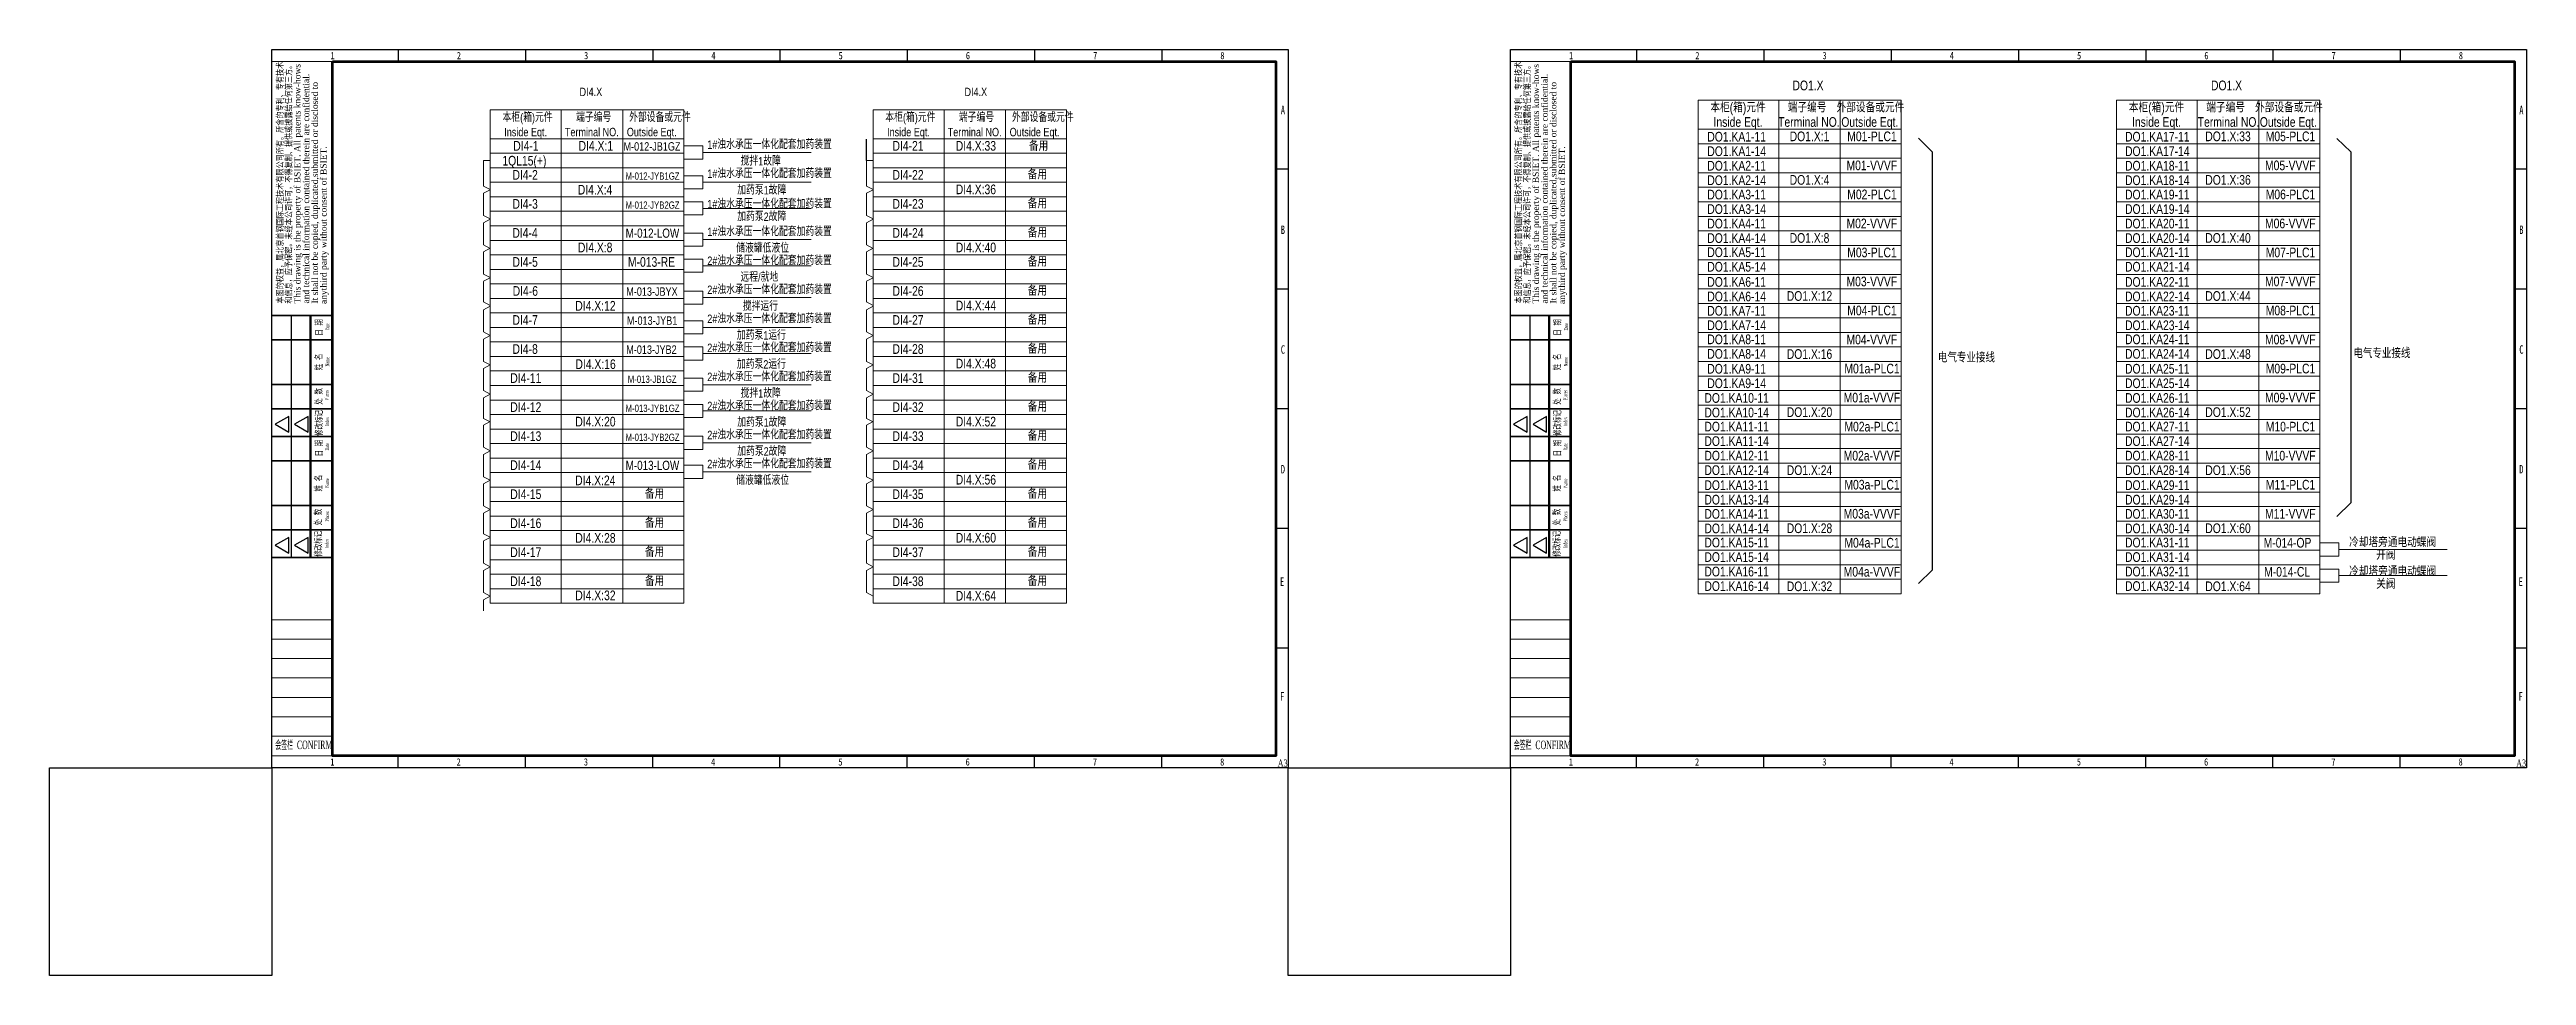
# Model space of a CAD drawing. Header units: millimetres. Extents: x -705761 to 1364679, y -410401 to 446404.
# Drawn here: x 1008282 to 1110666, y -94229 to -55952 of the extents above; entities that cross this region are included whole.
import ezdxf
from ezdxf.enums import TextEntityAlignment as Align

# ---------------------------------------------------------------- set-up
doc = ezdxf.new("R2010")
doc.units = ezdxf.units.MM
for name, color, linetype in [('1', 7, 'Continuous'), ('TK', 7, 'Continuous'), ('模板-签名-公用', 3, 'Continuous')]:
    doc.layers.add(name, color=color, linetype=linetype)
for name, color, linetype, lineweight in [('图框', 7, 'Continuous', 13), ('层 1', 7, 'Continuous', 13), ('层 63', 7, 'Continuous', 18)]:
    doc.layers.add(name, color=color, linetype=linetype, lineweight=lineweight)
doc.styles.add('bsee', font='BSDI_XW.shx', dxfattribs={"width": 0.8, "bigfont": 'BSDI_HZ.shx'})
doc.styles.add('LZ-Roman', font='times.ttf')
doc.styles.add('Style-Times New Roman', font='times.ttf')
doc.styles.add('Style-仿宋_GB2312', font='')
doc.styles.add('宋体', font='', dxfattribs={"width": 0.7, "height": 2.5})
doc.styles.add('宋体_1', font='', dxfattribs={"width": 0.7, "height": 2.386364})
doc.styles.get('Style-仿宋_GB2312').set_extended_font_data('仿宋_GB2312')
doc.styles.get('宋体').set_extended_font_data('SimSun')
doc.styles.get('宋体_1').set_extended_font_data('SimSun')

msp = doc.modelspace()

# ---------------------------------------------------------------- texts
at = {"layer": '1', "color": 7, "linetype": 'Continuous', "lineweight": 35, "style": 'bsee', "width": 0.8}
for s, p in [('DO1.X', (1080969.8, -57435.47)), ('DO1.X', (1098268.66, -57435.47)), ('本柜(箱)元件', (1078074.54, -58346.19)), ('端子编号', (1080931.36, -58346.19)), ('外部设备或元件', (1083548.74, -58346.19)), ('本柜(箱)元件', (1095373.4, -58346.19)), ('端子编号', (1098230.22, -58346.19)), ('外部设备或元件', (1100847.6, -58346.19)), ('DO1.KA1-11', (1078019.21, -59554.69)), ('Inside Eqt.', (1078074.84, -58946.39)), ('Terminal NO.', (1081005.02, -58946.39)), ('DO1.X:1', (1081030.79, -59540.06)), ('Outside Eqt.', (1083522.92, -58946.39)), ('DO1.KA17-11', (1095405.9, -59554.69)), ('Inside Eqt.', (1095373.7, -58946.39)), ('Terminal NO.', (1098350.06, -58946.39)), ('DO1.X:33', (1098329.66, -59540.06)), ('Outside Eqt.', (1100821.78, -58946.39)), ('DO1.KA1-14', (1078019.21, -60154.69)), ('DO1.KA17-14', (1095405.9, -60154.69)), ('DO1.KA2-11', (1078019.21, -60754.69)), ('DO1.KA2-14', (1078019.21, -61354.69)), ('DO1.X:4', (1081030.79, -61340.06)), ('DO1.KA18-11', (1095405.9, -60754.69)), ('DO1.KA18-14', (1095405.9, -61354.69)), ('DO1.X:36', (1098329.66, -61340.06)), ('DO1.KA3-11', (1078019.21, -61946.87)), ('DO1.KA3-14', (1078019.21, -62546.87)), ('DO1.KA19-11', (1095405.9, -61946.87)), ('DO1.KA19-14', (1095405.9, -62546.87)), ('DO1.KA4-11', (1078019.21, -63146.15)), ('DO1.KA20-11', (1095405.9, -63146.15)), ('DO1.KA4-14', (1078019.21, -63746.15)), ('DO1.KA5-11', (1078019.21, -64331.23)), ('DO1.X:8', (1081030.79, -63740.06)), ('DO1.KA20-14', (1095405.9, -63746.15)), ('DO1.KA21-11', (1095405.9, -64331.23)), ('DO1.X:40', (1098329.66, -63740.06)), ('DO1.KA5-14', (1078019.21, -64931.23)), ('DO1.KA6-11', (1078019.21, -65558.9)), ('DO1.KA21-14', (1095405.9, -64931.23)), ('DO1.KA22-11', (1095405.9, -65558.9)), ('DO1.KA6-14', (1078019.21, -66158.9)), ('DO1.KA7-11', (1078019.21, -66751.08)), ('DO1.X:12', (1081030.79, -66140.06)), ('DO1.KA22-14', (1095405.9, -66158.9)), ('DO1.KA23-11', (1095405.9, -66751.08)), ('DO1.X:44', (1098329.66, -66140.06)), ('DO1.KA7-14', (1078019.21, -67351.08)), ('DO1.KA23-14', (1095405.9, -67351.08)), ('DO1.KA8-11', (1078019.21, -67931.86)), ('DO1.KA8-14', (1078019.21, -68531.86)), ('DO1.X:16', (1081030.79, -68540.06)), ('DO1.KA24-11', (1095405.9, -67931.86)), ('DO1.KA24-14', (1095405.9, -68531.86)), ('DO1.X:48', (1098329.66, -68540.06)), ('DO1.KA9-11', (1078019.21, -69148.37)), ('DO1.KA9-14', (1078019.21, -69748.37)), ('DO1.KA25-11', (1095405.9, -69148.37)), ('DO1.KA25-14', (1095405.9, -69748.37)), ('DO1.KA10-11', (1078019.21, -70356.01)), ('DO1.KA26-11', (1095405.9, -70356.01)), ('DO1.KA10-14', (1078019.21, -70956.01)), ('DO1.KA11-11', (1078019.21, -71540.08)), ('DO1.X:20', (1081030.79, -70940.97)), ('DO1.KA26-14', (1095405.9, -70956.01)), ('DO1.KA27-11', (1095405.9, -71540.08)), ('DO1.X:52', (1098329.66, -70940.97)), ('DO1.KA11-14', (1078019.21, -72140.08)), ('DO1.KA12-11', (1078019.21, -72739.36)), ('DO1.KA27-14', (1095405.9, -72140.08)), ('DO1.KA28-11', (1095405.9, -72739.36)), ('DO1.KA12-14', (1078019.21, -73339.36)), ('DO1.X:24', (1081030.79, -73340.97)), ('DO1.KA28-14', (1095405.9, -73339.36)), ('DO1.X:56', (1098329.66, -73340.97)), ('DO1.KA13-11', (1078019.21, -73959.93)), ('DO1.KA13-14', (1078019.21, -74559.93)), ('DO1.KA29-11', (1095405.9, -73959.93)), ('DO1.KA29-14', (1095405.9, -74559.93)), ('DO1.KA14-11', (1078019.21, -75148.06)), ('DO1.KA14-14', (1078019.21, -75748.06)), ('DO1.X:28', (1081030.79, -75740.97)), ('DO1.KA30-11', (1095405.9, -75148.06)), ('DO1.KA30-14', (1095405.9, -75748.06)), ('DO1.X:60', (1098329.66, -75740.97)), ('DO1.KA15-11', (1078019.21, -76332.13)), ('DO1.KA15-14', (1078019.21, -76932.13)), ('DO1.KA31-11', (1095405.9, -76332.13)), ('DO1.KA31-14', (1095405.9, -76932.13)), ('DO1.KA16-11', (1078019.21, -77531.73)), ('DO1.KA32-11', (1095405.9, -77531.73)), ('DO1.KA16-14', (1078019.21, -78131.73)), ('DO1.X:32', (1081030.79, -78140.97)), ('DO1.KA32-14', (1095405.9, -78131.73)), ('DO1.X:64', (1098329.66, -78140.97))]:
    msp.add_text(s, height=400, dxfattribs=at).set_placement(p, align=Align.MIDDLE_CENTER)
at = {"layer": '1', "color": 50, "lineweight": 35, "style": 'bsee', "width": 0.8}
for s, p in [('M01-PLC1', (1082591.03, -59740.06)), ('M05-PLC1', (1099889.89, -59740.06)), ('备用', (1048764.74, -60139.84)), ('备用', (1048714.1, -61322.21)), ('M01-VVVF', (1082560.26, -60940.06)), ('M05-VVVF', (1099859.13, -60940.06)), ('备用', (1048714.1, -62522.21)), ('备用', (1048714.1, -63722.21)), ('备用', (1048714.1, -64922.21)), ('M03-PLC1', (1082591.03, -64540.06)), ('M07-PLC1', (1099889.89, -64540.06)), ('M03-VVVF', (1082560.26, -65740.06)), ('M07-VVVF', (1099859.13, -65740.06)), ('备用', (1048714.1, -66122.21)), ('备用', (1048714.1, -67322.21)), ('备用', (1048714.1, -68523.12)), ('备用', (1048714.1, -69723.12)), ('M01a-PLC1', (1082474.11, -69340.97)), ('M09-PLC1', (1099889.89, -69340.97)), ('备用', (1048714.1, -70923.12)), ('M01a-VVVF', (1082443.34, -70540.97)), ('M09-VVVF', (1099859.13, -70540.97)), ('备用', (1048714.1, -72123.12)), ('备用', (1048714.1, -73323.12)), ('备用', (1032890.09, -74523.12)), ('备用', (1048714.1, -74523.12)), ('M03a-PLC1', (1082474.11, -74140.97)), ('M11-PLC1', (1099889.89, -74140.97)), ('备用', (1032890.09, -75723.12)), ('备用', (1048714.1, -75723.12)), ('M03a-VVVF', (1082443.34, -75340.97)), ('M11-VVVF', (1099859.13, -75340.97)), ('备用', (1032890.09, -76923.12)), ('备用', (1048714.1, -76923.12)), ('备用', (1032890.09, -78123.12)), ('备用', (1048714.1, -78123.12))]:
    msp.add_text(s, height=400, dxfattribs=at).set_placement(p)
at = {"layer": '1', "color": 90, "lineweight": 35, "style": 'bsee', "width": 0.8}
for s, height, p in [('M-012-JB1GZ', 350, (1032009.1, -60132.15)), ('M-012-JYB1GZ', 300, (1032092.18, -61332.15)), ('M-012-JYB2GZ', 300, (1032092.18, -62532.15)), ('M-012-LOW', 380, (1032096.8, -63732.15)), ('M-013-RE', 400, (1032190.64, -64932.15)), ('M-013-JBYX', 350, (1032122.18, -66132.15)), ('M-013-JYB1', 350, (1032149.1, -67332.15)), ('M-013-JYB2', 350, (1032122.18, -68532.15)), ('M-013-JB1GZ', 300, (1032184.49, -69732.15)), ('M-013-JYB1GZ', 300, (1032092.18, -70932.15)), ('M-013-JYB2GZ', 300, (1032092.18, -72132.15)), ('M-013-LOW', 380, (1032096.8, -73332.15))]:
    msp.add_text(s, height=height, dxfattribs=at).set_placement(p)
at = {"layer": '1', "color": 90, "linetype": 'Continuous', "lineweight": 30, "style": 'bsee', "width": 0.8}
for s, p in [('1#浊水承压一体化配套加药装置', (1035469.93, -60059.12)), ('搅拌1故障', (1036847.16, -60743.79)), ('1#浊水承压一体化配套加药装置', (1035469.93, -61259.12)), ('1#浊水承压一体化配套加药装置', (1035469.93, -62515.43)), ('加药泵1故障', (1036709.37, -61943.79)), ('1#浊水承压一体化配套加药装置', (1035469.93, -63659.12)), ('加药泵2故障', (1036709.37, -63040.43)), ('2#浊水承压一体化配套加药装置', (1035469.93, -64859.12)), ('储液罐低液位', (1036668.24, -64343.79)), ('远程/就地', (1036841.65, -65543.79)), ('2#浊水承压一体化配套加药装置', (1035469.93, -66059.12)), ('搅拌运行', (1036938.32, -66743.79)), ('2#浊水承压一体化配套加药装置', (1035469.93, -67259.12)), ('加药泵1运行', (1036692.83, -67943.79)), ('2#浊水承压一体化配套加药装置', (1035469.93, -68459.12)), ('2#浊水承压一体化配套加药装置', (1035469.93, -69659.12)), ('加药泵2运行', (1036692.83, -69143.79)), ('2#浊水承压一体化配套加药装置', (1035469.93, -70859.12)), ('搅拌1故障', (1036847.16, -70343.79)), ('加药泵1故障', (1036709.37, -71543.79)), ('2#浊水承压一体化配套加药装置', (1035469.93, -72059.12)), ('加药泵2故障', (1036709.37, -72743.79)), ('2#浊水承压一体化配套加药装置', (1035469.93, -73259.12)), ('储液罐低液位', (1036668.24, -73943.79))]:
    msp.add_text(s, height=350, dxfattribs=at).set_placement(p)
at = {"layer": '1', "color": 7, "lineweight": 35, "style": 'bsee', "width": 0.8}
for s, p in [('M02-PLC1', (1082591.03, -62140.06)), ('M06-PLC1', (1099889.89, -62140.06)), ('M02-VVVF', (1082560.26, -63340.06)), ('M06-VVVF', (1099859.13, -63340.06)), ('M04-PLC1', (1082591.03, -66940.06)), ('M08-PLC1', (1099889.89, -66940.06)), ('M04-VVVF', (1082560.26, -68140.06)), ('M08-VVVF', (1099859.13, -68140.06)), ('M02a-PLC1', (1082474.11, -71740.97)), ('M10-PLC1', (1099889.89, -71740.97)), ('M02a-VVVF', (1082443.34, -72940.97)), ('M10-VVVF', (1099859.13, -72940.97)), ('M04a-PLC1', (1082474.11, -76540.97)), ('M04a-VVVF', (1082443.34, -77740.97))]:
    msp.add_text(s, height=400, dxfattribs=at).set_placement(p)
at = {"layer": '1', "color": 191, "lineweight": 35, "style": 'bsee', "width": 0.8}
for s, p in [('M-014-OP', (1099803.74, -76540.97)), ('冷却塔旁通电动蝶阀', (1103334.33, -76519.79)), ('开阀', (1104454.33, -77044.79)), ('M-014-CL', (1099822.2, -77740.97)), ('冷却塔旁通电动蝶阀', (1103334.33, -77719.79)), ('关阀', (1104456.85, -78244.79))]:
    msp.add_text(s, height=400, dxfattribs=at).set_placement(p)
at = {"layer": '1', "color": 7, "linetype": 'Continuous', "lineweight": 30, "char_height": 378, "attachment_point": 5, "line_spacing_factor": 0.75, "style": 'bsee'}
for insert in [(1087518.58, -68696.6), (1104691.58, -68521.51)]:
    msp.add_mtext('电气专业接线', dxfattribs=dict(at, insert=insert))
at = {"layer": '层 63', "color": 7, "lineweight": 30, "style": 'bsee', "width": 0.8}
for s, height, p in [('DI4.X', 350, (1030191.51, -57877.95)), ('DI4.X', 350, (1046101.67, -57877.95)), ('本柜(箱)元件', 350, (1027007.02, -58938.28)), ('Inside Eqt.', 350, (1027077.74, -59538.48)), ('Terminal NO.', 350, (1029584.08, -59538.48)), ('端子编号', 350, (1030045.92, -58938.28)), ('Outside Eqt.', 350, (1032145.06, -59538.48)), ('外部设备或元件', 350, (1032241.1, -58938.28)), ('本柜(箱)元件', 350, (1042831.02, -58938.28)), ('Inside Eqt.', 350, (1042901.75, -59538.48)), ('Terminal NO.', 350, (1045408.08, -59538.48)), ('端子编号', 350, (1045869.92, -58938.28)), ('Outside Eqt.', 350, (1047969.06, -59538.48)), ('外部设备或元件', 350, (1048065.1, -58938.28)), ('DI4-1', 400, (1027450.24, -60132.15)), ('DI4.X:1', 400, (1030149.64, -60132.15)), ('DI4-21', 400, (1043126.55, -60132.15)), ('DI4.X:33', 400, (1045740.56, -60132.15)), ('DI4-2', 400, (1027419.47, -61332.15)), ('DI4-22', 400, (1043126.55, -61332.15)), ('DI4-3', 400, (1027419.47, -62532.15)), ('DI4.X:4', 400, (1030117.33, -61946.08)), ('DI4-23', 400, (1043126.55, -62532.15)), ('DI4.X:36', 400, (1045740.56, -61932.15)), ('DI4-4', 400, (1027413.32, -63732.15)), ('DI4-24', 400, (1043126.55, -63732.15)), ('DI4.X:8', 400, (1030122.71, -64333.48)), ('DI4.X:40', 400, (1045740.56, -64332.15)), ('DI4-5', 400, (1027419.47, -64932.15)), ('DI4-25', 400, (1043126.55, -64932.15)), ('DI4-6', 400, (1027425.62, -66132.15)), ('DI4.X:12', 400, (1030015.02, -66745.28)), ('DI4-26', 400, (1043126.55, -66132.15)), ('DI4.X:44', 400, (1045740.56, -66732.15)), ('DI4-7', 400, (1027419.47, -67332.15)), ('DI4-27', 400, (1043126.55, -67332.15)), ('DI4-8', 400, (1027419.47, -68532.15)), ('DI4-28', 400, (1043126.55, -68532.15)), ('DI4-11', 400, (1027327.16, -69733.06)), ('DI4.X:16', 400, (1030020.4, -69157.08)), ('DI4-31', 400, (1043126.55, -69733.06)), ('DI4.X:48', 400, (1045740.56, -69132.15)), ('DI4-12', 400, (1027327.16, -70933.06)), ('DI4-32', 400, (1043126.55, -70933.06)), ('DI4.X:20', 400, (1030015.02, -71534.28)), ('DI4.X:52', 400, (1045740.56, -71533.06)), ('DI4-13', 400, (1027327.16, -72133.06)), ('DI4-33', 400, (1043126.55, -72133.06)), ('DI4-14', 400, (1027327.16, -73333.06)), ('DI4.X:24', 400, (1030009.64, -73962.58)), ('DI4-34', 400, (1043126.55, -73333.06)), ('DI4.X:56', 400, (1045740.56, -73933.06)), ('DI4-15', 400, (1027327.16, -74533.06)), ('DI4-35', 400, (1043126.55, -74533.06)), ('DI4-16', 400, (1027327.16, -75733.06)), ('DI4-36', 400, (1043126.55, -75733.06)), ('DI4-17', 400, (1027327.16, -76933.06)), ('DI4.X:28', 400, (1030015.02, -76339.78)), ('DI4-37', 400, (1043126.55, -76933.06)), ('DI4.X:60', 400, (1045740.56, -76333.06)), ('DI4-18', 400, (1027327.16, -78133.06)), ('DI4-38', 400, (1043126.55, -78133.06)), ('DI4.X:32', 400, (1030015.02, -78716.98)), ('DI4.X:64', 400, (1045740.56, -78733.06))]:
    msp.add_text(s, height=height, dxfattribs=at).set_placement(p)
at = {"layer": '层 63', "color": 10, "lineweight": 30, "style": 'bsee', "width": 0.8}
msp.add_text('1QL15(+)', height=400, dxfattribs=at).set_placement((1027001.01, -60746.78))

# ---------------------------------------------------------------- blocks, each defined once
blk = doc.blocks.new('BSIET_通用图框_A3_1')
at = {"layer": '图框', "color": 7, "linetype": 'Continuous', "lineweight": 25}
for p, q in [((-367.8, 297), (-367.8, 292)), ((-315.2, 297), (-315.2, 292)), ((-262.6, 297), (-262.6, 292)), ((-210, 297), (-210, 292)), ((-157.4, 297), (-157.4, 292)), ((-104.8, 297), (-104.8, 292)), ((-52.2, 297), (-52.2, 292)), ((0, 247.5), (-5, 247.5)), ((0, 198), (-5, 198)), ((-420, 187), (-395, 187)), ((-412, 187), (-412, 87)), ((-413, 145.3), (-418.7, 142.1)), ((-413, 138.8), (-413, 145.3)), ((-405, 145.3), (-410.6, 142.1)), ((-405, 138.8), (-405, 145.3)), ((0, 148.5), (-5, 148.5)), ((-418.7, 142.1), (-413, 138.8)), ((-410.6, 142.1), (-405, 138.8)), ((-413, 95.3), (-418.7, 92.1)), ((-413, 88.8), (-413, 95.3)), ((-405, 95.3), (-410.6, 92.1)), ((-405, 88.8), (-405, 95.3)), ((0, 99), (-5, 99)), ((-418.7, 92.1), (-413, 88.8)), ((-410.6, 92.1), (-405, 88.8)), ((0, 49.5), (-5, 49.5)), ((-367.8, 0), (-367.8, 5)), ((-315.2, 0), (-315.2, 5)), ((-262.6, 0), (-262.6, 5)), ((-210, 0), (-210, 5)), ((-157.4, 0), (-157.4, 5)), ((-104.8, 0), (-104.8, 5)), ((-52.2, 0), (-52.2, 5))]:
    blk.add_line(p, q, dxfattribs=at)
at = {"layer": '图框', "color": 7, "linetype": 'Continuous', "lineweight": 20}
for p, q in [((-420, 292), (-395, 292)), ((-420, 292), (-395, 292)), ((-420, 292), (-395, 292)), ((-420, 292), (-395, 292)), ((-420, 187), (-395, 187)), ((-420, 187), (-395, 187)), ((-420.1, 61.2), (-395.1, 61.2)), ((-420, 61.2), (-395, 61.2)), ((-420, 61.2), (-395, 61.2)), ((-420, 61.2), (-395, 61.2)), ((-420, 53.2), (-395, 53.2)), ((-420, 53.2), (-395, 53.2)), ((-420, 53.2), (-395, 53.2)), ((-420, 53.2), (-395, 53.2)), ((-420, 45.2), (-395, 45.2)), ((-420, 37.2), (-395, 37.2)), ((-420, 29.2), (-395, 29.2)), ((-420, 21.2), (-395, 21.2)), ((-420, 13.2), (-395, 13.2)), ((-420, 5), (-395, 5))]:
    blk.add_line(p, q, dxfattribs=at)
at = {"layer": '图框', "color": 7, "linetype": 'Continuous', "lineweight": 35}
for p, q in [((-395, 187), (-420, 187)), ((-395, 187), (-420, 187)), ((-394.9, 177), (-420, 177)), ((-394.9, 158.5), (-420, 158.5)), ((-395.1, 148.4), (-420, 148.4)), ((-395, 137), (-420, 137)), ((-395, 137), (-420, 137)), ((-394.9, 127), (-420, 127)), ((-394.9, 108.5), (-420, 108.5)), ((-395.1, 98.4), (-420, 98.4)), ((-395, 87), (-420, 87))]:
    blk.add_line(p, q, dxfattribs=at)
at = {"layer": '图框', "color": 7, "linetype": 'Continuous', "lineweight": 50}
blk.add_line((-404, 187), (-404, 87), dxfattribs=at)
at = {"layer": '图框', "lineweight": 25}
blk.add_lwpolyline([(-420, 297), (0, 297), (0, 0), (-420, 0)], close=True, dxfattribs=at)
at = {"layer": '图框', "lineweight": 100}
blk.add_lwpolyline([(-395, 292), (-5, 292), (-5, 5), (-395, 5)], close=True, dxfattribs=at)
at = {"layer": 'TK', "style": '宋体_1', "width": 0.7, "flags": 3}
for tag, p in [('LZCO_NGZBS-W50-H30-D10_T7', (-43.9, 279.7)), ('LZCO_NJN-W50-H30-D10_T7', (-42.7, 248.7))]:
    blk.add_attdef(tag, text='', height=3, dxfattribs=at).set_placement(p, align=Align.MIDDLE_CENTER)
at = {"layer": 'TK', "style": '宋体', "width": 0.7, "flags": 3}
for tag, p in [('LZHQ_N会签6_T6_H6', (-407.3, 57.1)), ('LZHQ_N会签5_T6_H6', (-407.3, 49.1)), ('LZHQ_N会签4_T6_H6', (-407.3, 41.1)), ('LZHQ_N会签3_T6_H6', (-407.3, 33.1)), ('LZHQ_N会签2_T6_H6', (-407.3, 25.1)), ('LZHQ_N会签1_T6_H6', (-407.3, 17.1))]:
    blk.add_attdef(tag, text='', height=2.5, dxfattribs=at).set_placement(p, align=Align.MIDDLE)
at = {"layer": '图框', "color": 7, "linetype": 'Continuous', "lineweight": 20, "style": 'Style-仿宋_GB2312', "width": 0.807692}
blk.add_text('本图的权益，属北京首钢国际工程技术有限公司所有。所含的专利、专有技术', height=2.6, rotation=90, dxfattribs=at).set_placement((-418, 192), align=Align.TOP_LEFT)
at = {"layer": '图框', "color": 7, "linetype": 'Continuous'}
for s, height, style, width, p in [('和信息，应予保密。未经本公司许可，不得复制、提供或披露给任何第三方。', 2.6, 'Style-仿宋_GB2312', 0.807692, (-411.8, 192)), ('Name', 1.6, 'Style-Times New Roman', 0.55, (-396.3, 166)), ('Places', 1.6, 'Style-Times New Roman', 0.55, (-396.5, 152.1)), ('Index', 1.6, 'Style-Times New Roman', 0.55, (-396.4, 141.4)), ('Name', 1.6, 'Style-Times New Roman', 0.55, (-396.4, 115.9)), ('Places', 1.6, 'Style-Times New Roman', 0.55, (-396.4, 101.9)), ('Index', 1.6, 'Style-Times New Roman', 0.55, (-396.5, 91))]:
    blk.add_text(s, height=height, rotation=90, dxfattribs=dict(at, style=style, width=width)).set_placement(p)
at = {"layer": '图框', "color": 7, "linetype": 'Continuous', "lineweight": 20, "style": 'LZ-Roman'}
for s, p in [('This drawing is the property of BSIET. All patents know-hows', (-410.8, 192)), ('and technical information contained therein are confidential.', (-407.2, 192)), ('It shall not be copied, duplicated,submitted or disclosed to ', (-403.6, 192))]:
    blk.add_text(s, height=2.6, rotation=90, dxfattribs=at).set_placement(p, align=Align.TOP_LEFT)
at = {"layer": '图框', "color": 7, "linetype": 'Continuous', "lineweight": 25}
for s, height, style, width, p in [('1', 3, 'Style-仿宋_GB2312', 0.733334, (-394.9, 294.5)), ('2', 3, 'Style-仿宋_GB2312', 0.733334, (-342.7, 294.5)), ('3', 3, 'Style-仿宋_GB2312', 0.733334, (-290.1, 294.5)), ('4', 3, 'Style-仿宋_GB2312', 0.733334, (-237.5, 294.5)), ('5', 3, 'Style-仿宋_GB2312', 0.733334, (-184.9, 294.5)), ('6', 3, 'Style-仿宋_GB2312', 0.733334, (-132.3, 294.5)), ('7', 3, 'Style-仿宋_GB2312', 0.733334, (-79.7, 294.5)), ('8', 3, 'Style-仿宋_GB2312', 0.733334, (-27.1, 294.5)), ('A', 3.5, 'Style-仿宋_GB2312', 0.628572, (-2.1, 272)), ('B', 3.5, 'Style-仿宋_GB2312', 0.628572, (-2.1, 222.5)), ('C', 3.5, 'Style-仿宋_GB2312', 0.628572, (-2.1, 173)), ('D', 3.5, 'Style-仿宋_GB2312', 0.628572, (-2.1, 123.5)), ('E', 3.5, 'Style-仿宋_GB2312', 0.628572, (-2.4, 77)), ('F', 3.5, 'Style-仿宋_GB2312', 0.628572, (-2.4, 29.6)), ('1', 3, 'Style-仿宋_GB2312', 0.733334, (-395, 2.5)), ('2', 3, 'Style-仿宋_GB2312', 0.733334, (-342.8, 2.5)), ('3', 3, 'Style-仿宋_GB2312', 0.733334, (-290.2, 2.5)), ('4', 3, 'Style-仿宋_GB2312', 0.733334, (-237.6, 2.5)), ('5', 3, 'Style-仿宋_GB2312', 0.733334, (-185, 2.5)), ('6', 3, 'Style-仿宋_GB2312', 0.733334, (-132.4, 2.5)), ('7', 3, 'Style-仿宋_GB2312', 0.733334, (-79.8, 2.5)), ('8', 3, 'Style-仿宋_GB2312', 0.733334, (-27.2, 2.5)), ('A3', 3, 'Style-Times New Roman', 0.7, (-2.2, 2))]:
    blk.add_text(s, height=height, dxfattribs=dict(at, style=style, width=width)).set_placement(p, align=Align.MIDDLE_CENTER)
at = {"layer": '图框', "color": 7, "linetype": 'Continuous', "style": 'LZ-Roman'}
blk.add_text('anythird party without consent of BSIET.', height=2.6, rotation=90, dxfattribs=at).set_placement((-397.4, 191.8))
at = {"layer": '图框', "color": 7, "linetype": 'Continuous', "lineweight": 20, "style": 'Style-仿宋_GB2312', "width": 0.678571}
for s, p in [('日 期', (-399.2, 178.7)), ('姓 名', (-399.3, 164.4)), ('处 数', (-399.3, 150.2)), ('修改标记', (-399.2, 137.3)), ('日 期', (-399.2, 128.8)), ('姓 名', (-399.4, 114.3)), ('处 数', (-399.5, 100.3)), ('修改标记', (-399.5, 87.4))]:
    blk.add_text(s, height=2.8, rotation=90, dxfattribs=at).set_placement(p)
at = {"layer": '图框', "color": 7, "linetype": 'Continuous', "lineweight": 25, "style": 'Style-Times New Roman', "width": 0.55}
for p in [(-396.2, 180.9), (-396.4, 131.2)]:
    blk.add_text('Date', height=1.6, rotation=90, dxfattribs=at).set_placement(p)
at = {"layer": '图框', "color": 7, "linetype": 'Continuous', "style": 'Style-Times New Roman', "width": 0.5}
blk.add_text('会签栏  CONFIRM', height=3.5, dxfattribs=at).set_placement((-418.6, 7.8))
at = {"layer": '模板-签名-公用', "style": '宋体', "width": 0.7, "flags": 3}
blk.add_attdef('LZFRAME', (-40.9, 2.1), '', height=3, dxfattribs=at)
at = {"layer": '模板-签名-公用', "style": '宋体', "width": 0.7}
blk.add_attdef('LZTQINS', text='', height=2, dxfattribs=at).set_placement((-5, 5), align=Align.MIDDLE)
blk = doc.blocks.new('*U730')
at = {"color": 7, "linetype": 'Continuous', "lineweight": 13}
blk.add_line((-12, 3), (-12, -3), dxfattribs=at)
at = {"layer": '层 1', "color": 7, "linetype": 'Continuous', "lineweight": 13}
for p, q in [((-20.7, 3), (-12, 3)), ((-12, 0), (37.7, 0)), ((-20.7, -3), (-12, -3))]:
    blk.add_line(p, q, dxfattribs=at)
blk = doc.blocks.new('*U732')
at = {"color": 7, "linetype": 'Continuous', "lineweight": 13}
blk.add_line((-12, 3), (-12, -3), dxfattribs=at)
at = {"layer": '层 1', "color": 7, "linetype": 'Continuous', "lineweight": 13}
for p, q in [((-20.7, 3), (-12, 3)), ((-12, 0), (37.7, 0)), ((-20.7, -3), (-12, -3))]:
    blk.add_line(p, q, dxfattribs=at)

# ---------------------------------------------------------------- linework, layer by layer
for points in [[(1008282.46, -85651.54), (1017474.24, -85651.54), (1017474.24, -94229.25), (1008282.46, -94229.25)], [(1059474.24, -85651.54), (1068666.02, -85651.54), (1068666.02, -94229.25), (1059474.24, -94229.25)]]:
    msp.add_lwpolyline(points, close=True)
at = {"layer": '1', "color": 7, "linetype": 'Continuous', "lineweight": 13}
for p, q in [((1076426.25, -58047.75), (1084826.25, -58047.75)), ((1076426.25, -58047.75), (1084826.25, -58047.75)), ((1076426.25, -78448.66), (1076426.25, -58047.75)), ((1079761.16, -78448.66), (1079761.16, -58047.75)), ((1082300.43, -78448.66), (1082300.43, -58047.75)), ((1084826.25, -78448.66), (1084826.25, -58047.75)), ((1093725.11, -58047.75), (1102125.11, -58047.75)), ((1093725.11, -58047.75), (1102125.11, -58047.75)), ((1093725.11, -78448.66), (1093725.11, -58047.75)), ((1097060.02, -78448.66), (1097060.02, -58047.75)), ((1099599.29, -78448.66), (1099599.29, -58047.75)), ((1102125.11, -78448.66), (1102125.11, -58047.75)), ((1076426.25, -59247.75), (1084826.25, -59247.75)), ((1093725.11, -59247.75), (1102125.11, -59247.75)), ((1076426.25, -59847.75), (1084826.25, -59847.75)), ((1093725.11, -59847.75), (1102125.11, -59847.75)), ((1076426.25, -60447.75), (1084826.25, -60447.75)), ((1076426.25, -61047.75), (1084826.25, -61047.75)), ((1093725.11, -60447.75), (1102125.11, -60447.75)), ((1093725.11, -61047.75), (1102125.11, -61047.75)), ((1076426.25, -61647.75), (1084826.25, -61647.75)), ((1076426.25, -62247.75), (1084826.25, -62247.75)), ((1093725.11, -61647.75), (1102125.11, -61647.75)), ((1093725.11, -62247.75), (1102125.11, -62247.75)), ((1076426.25, -62847.75), (1084826.25, -62847.75)), ((1076426.25, -63447.75), (1084826.25, -63447.75)), ((1093725.11, -62847.75), (1102125.11, -62847.75)), ((1093725.11, -63447.75), (1102125.11, -63447.75)), ((1076426.25, -64047.75), (1084826.25, -64047.75)), ((1093725.11, -64047.75), (1102125.11, -64047.75)), ((1076426.25, -64647.75), (1084826.25, -64647.75)), ((1076426.25, -65247.75), (1084826.25, -65247.75)), ((1093725.11, -64647.75), (1102125.11, -64647.75)), ((1093725.11, -65247.75), (1102125.11, -65247.75)), ((1076426.25, -65847.75), (1084826.25, -65847.75)), ((1076426.25, -66447.75), (1084826.25, -66447.75)), ((1093725.11, -65847.75), (1102125.11, -65847.75)), ((1093725.11, -66447.75), (1102125.11, -66447.75)), ((1076426.25, -67047.75), (1084826.25, -67047.75)), ((1093725.11, -67047.75), (1102125.11, -67047.75)), ((1076426.25, -67647.75), (1084826.25, -67647.75)), ((1076426.25, -68247.75), (1084826.25, -68247.75)), ((1093725.11, -67647.75), (1102125.11, -67647.75)), ((1093725.11, -68247.75), (1102125.11, -68247.75)), ((1076426.25, -68847.75), (1084826.25, -68847.75)), ((1076426.25, -68848.66), (1084826.25, -68848.66)), ((1076426.25, -69448.66), (1084826.25, -69448.66)), ((1093725.11, -68847.75), (1102125.11, -68847.75)), ((1093725.11, -68848.66), (1102125.11, -68848.66)), ((1093725.11, -69448.66), (1102125.11, -69448.66)), ((1076426.25, -70048.66), (1084826.25, -70048.66)), ((1093725.11, -70048.66), (1102125.11, -70048.66)), ((1076426.25, -70648.66), (1084826.25, -70648.66)), ((1076426.25, -71248.66), (1084826.25, -71248.66)), ((1093725.11, -70648.66), (1102125.11, -70648.66)), ((1093725.11, -71248.66), (1102125.11, -71248.66)), ((1076426.25, -71848.66), (1084826.25, -71848.66)), ((1076426.25, -72448.66), (1084826.25, -72448.66)), ((1093725.11, -71848.66), (1102125.11, -71848.66)), ((1093725.11, -72448.66), (1102125.11, -72448.66)), ((1076426.25, -73048.66), (1084826.25, -73048.66)), ((1076426.25, -73648.66), (1084826.25, -73648.66)), ((1093725.11, -73048.66), (1102125.11, -73048.66)), ((1093725.11, -73648.66), (1102125.11, -73648.66)), ((1076426.25, -74248.66), (1084826.25, -74248.66)), ((1093725.11, -74248.66), (1102125.11, -74248.66)), ((1076426.25, -74848.66), (1084826.25, -74848.66)), ((1076426.25, -75448.66), (1084826.25, -75448.66)), ((1093725.11, -74848.66), (1102125.11, -74848.66)), ((1093725.11, -75448.66), (1102125.11, -75448.66)), ((1076426.25, -76048.66), (1084826.25, -76048.66)), ((1076426.25, -76648.66), (1084826.25, -76648.66)), ((1093725.11, -76048.66), (1102125.11, -76048.66)), ((1093725.11, -76648.66), (1102125.11, -76648.66)), ((1076426.25, -77248.66), (1084826.25, -77248.66)), ((1093725.11, -77248.66), (1102125.11, -77248.66)), ((1076426.25, -77848.66), (1084826.25, -77848.66)), ((1076426.25, -78448.66), (1084826.25, -78448.66)), ((1093725.11, -77848.66), (1102125.11, -77848.66)), ((1093725.11, -78448.66), (1102125.11, -78448.66))]:
    msp.add_line(p, q, dxfattribs=at)
at = {"layer": '图框', "color": 6, "lineweight": 30}
msp.add_line((1042046.58, -60532.88), (1042046.58, -59656.06), dxfattribs=at)
at = {"layer": '图框', "color": 1, "lineweight": 30}
for p, q in [((1085529.77, -59618.58), (1086100.22, -60175.28)), ((1086100.22, -60175.28), (1086100.22, -77475.59)), ((1102829.77, -59623.55), (1103400.22, -60180.24)), ((1103400.22, -60180.24), (1103400.22, -74694.34)), ((1102829.77, -75251.04), (1103400.22, -74694.34)), ((1085529.77, -78032.29), (1086100.22, -77475.59))]:
    msp.add_line(p, q, dxfattribs=at)
at = {"layer": '层 63', "color": 7, "linetype": 'Continuous', "lineweight": 13, "ltscale": 10}
for p, q in [((1026499.71, -58439.84), (1034499.71, -58439.84)), ((1026499.71, -58439.84), (1034499.71, -58439.84)), ((1026499.71, -78840.75), (1026499.71, -58439.84)), ((1029434.62, -78840.75), (1029434.62, -58439.84)), ((1031973.89, -78840.75), (1031973.89, -58439.84)), ((1034499.71, -78840.75), (1034499.71, -58439.84)), ((1042323.71, -58439.84), (1050323.71, -58439.84)), ((1042323.71, -58439.84), (1050323.71, -58439.84)), ((1042323.71, -78840.75), (1042323.71, -58439.84)), ((1045258.62, -78840.75), (1045258.62, -58439.84)), ((1047797.89, -78840.75), (1047797.89, -58439.84)), ((1050323.71, -78840.75), (1050323.71, -58439.84)), ((1026499.71, -59639.84), (1034499.71, -59639.84)), ((1026499.71, -60239.84), (1034499.71, -60239.84)), ((1042323.71, -59639.84), (1050323.71, -59639.84)), ((1042323.71, -60239.84), (1050323.71, -60239.84)), ((1026222.57, -60532.88), (1026222.57, -61596.28)), ((1026495.87, -60532.88), (1026222.77, -60532.88)), ((1026499.71, -60839.84), (1034499.71, -60839.84)), ((1042046.58, -60532.88), (1042046.58, -61596.28)), ((1042319.88, -60532.88), (1042046.78, -60532.88)), ((1042323.71, -60839.84), (1050323.71, -60839.84)), ((1026222.07, -61601.18), (1026498.47, -61744.38)), ((1026222.57, -61895.58), (1026222.57, -62812.98)), ((1026498.87, -61745.08), (1026225.37, -61894.98)), ((1026499.71, -61439.84), (1034499.71, -61439.84)), ((1026499.71, -62039.84), (1034499.71, -62039.84)), ((1042046.08, -61601.18), (1042322.48, -61744.38)), ((1042046.58, -61895.58), (1042046.58, -62812.98)), ((1042322.88, -61745.08), (1042049.38, -61894.98)), ((1042323.71, -61439.84), (1050323.71, -61439.84)), ((1042323.71, -62039.84), (1050323.71, -62039.84)), ((1026222.07, -62813.68), (1026498.47, -62956.88)), ((1026222.57, -63109.98), (1026222.57, -64027.38)), ((1026498.87, -62959.48), (1026225.37, -63109.38)), ((1026499.71, -62639.84), (1034499.71, -62639.84)), ((1026499.71, -63239.84), (1034499.71, -63239.84)), ((1042046.08, -62813.68), (1042322.48, -62956.88)), ((1042046.58, -63109.98), (1042046.58, -64027.38)), ((1042322.88, -62959.48), (1042049.38, -63109.38)), ((1042323.71, -62639.84), (1050323.71, -62639.84)), ((1042323.71, -63239.84), (1050323.71, -63239.84)), ((1026222.07, -64028.08), (1026498.47, -64171.28)), ((1026222.57, -64320.08), (1026222.57, -65237.48)), ((1026498.87, -64169.58), (1026225.37, -64319.48)), ((1026499.71, -63839.84), (1034499.71, -63839.84)), ((1026499.71, -64439.84), (1034499.71, -64439.84)), ((1042046.08, -64028.08), (1042322.48, -64171.28)), ((1042046.58, -64320.08), (1042046.58, -65237.48)), ((1042322.88, -64169.58), (1042049.38, -64319.48)), ((1042323.71, -63839.84), (1050323.71, -63839.84)), ((1042323.71, -64439.84), (1050323.71, -64439.84)), ((1026222.07, -65238.18), (1026498.47, -65381.38)), ((1026498.87, -65383.98), (1026225.37, -65533.88)), ((1026499.71, -65039.84), (1034499.71, -65039.84)), ((1042046.08, -65238.18), (1042322.48, -65381.38)), ((1042322.88, -65383.98), (1042049.38, -65533.88)), ((1042323.71, -65039.84), (1050323.71, -65039.84)), ((1026222.07, -66387.98), (1026498.47, -66531.18)), ((1026222.57, -65534.48), (1026222.57, -66388.98)), ((1026499.71, -65639.84), (1034499.71, -65639.84)), ((1026499.71, -66239.84), (1034499.71, -66239.84)), ((1042046.08, -66387.98), (1042322.48, -66531.18)), ((1042046.58, -65534.48), (1042046.58, -66388.98)), ((1042323.71, -65639.84), (1050323.71, -65639.84)), ((1042323.71, -66239.84), (1050323.71, -66239.84)), ((1026222.57, -66709.48), (1026222.57, -67626.88)), ((1026498.87, -66558.98), (1026225.37, -66708.88)), ((1026499.71, -66839.84), (1034499.71, -66839.84)), ((1026499.71, -67439.84), (1034499.71, -67439.84)), ((1042046.58, -66709.48), (1042046.58, -67626.88)), ((1042322.88, -66558.98), (1042049.38, -66708.88)), ((1042323.71, -66839.84), (1050323.71, -66839.84)), ((1042323.71, -67439.84), (1050323.71, -67439.84)), ((1026222.07, -67627.58), (1026498.47, -67770.78)), ((1026222.57, -67923.88), (1026222.57, -68841.28)), ((1026498.87, -67773.38), (1026225.37, -67923.28)), ((1026499.71, -68039.84), (1034499.71, -68039.84)), ((1042046.08, -67627.58), (1042322.48, -67770.78)), ((1042046.58, -67923.88), (1042046.58, -68841.28)), ((1042322.88, -67773.38), (1042049.38, -67923.28)), ((1042323.71, -68039.84), (1050323.71, -68039.84)), ((1026222.07, -68841.98), (1026498.47, -68985.18)), ((1026222.57, -69133.98), (1026222.57, -70051.38)), ((1026498.87, -68983.48), (1026225.37, -69133.38)), ((1026499.71, -68639.84), (1034499.71, -68639.84)), ((1026499.71, -69239.84), (1034499.71, -69239.84)), ((1026499.71, -69240.75), (1034499.71, -69240.75)), ((1042046.08, -68841.98), (1042322.48, -68985.18)), ((1042046.58, -69133.98), (1042046.58, -70051.38)), ((1042322.88, -68983.48), (1042049.38, -69133.38)), ((1042323.71, -68639.84), (1050323.71, -68639.84)), ((1042323.71, -69239.84), (1050323.71, -69239.84)), ((1042323.71, -69240.75), (1050323.71, -69240.75)), ((1026222.07, -70052.08), (1026498.47, -70195.28)), ((1026222.57, -70348.38), (1026222.57, -71202.88)), ((1026498.87, -70197.88), (1026225.37, -70347.78)), ((1026499.71, -69840.75), (1034499.71, -69840.75)), ((1026499.71, -70440.75), (1034499.71, -70440.75)), ((1042046.08, -70052.08), (1042322.48, -70195.28)), ((1042046.58, -70348.38), (1042046.58, -71202.88)), ((1042322.88, -70197.88), (1042049.38, -70347.78)), ((1042323.71, -69840.75), (1050323.71, -69840.75)), ((1042323.71, -70440.75), (1050323.71, -70440.75)), ((1026222.07, -71201.88), (1026498.47, -71345.08)), ((1026222.57, -71477.98), (1026222.57, -72395.38)), ((1026498.87, -71327.48), (1026225.37, -71477.38)), ((1026499.71, -71040.75), (1034499.71, -71040.75)), ((1026499.71, -71640.75), (1034499.71, -71640.75)), ((1042046.08, -71201.88), (1042322.48, -71345.08)), ((1042046.58, -71477.98), (1042046.58, -72395.38)), ((1042322.88, -71327.48), (1042049.38, -71477.38)), ((1042323.71, -71040.75), (1050323.71, -71040.75)), ((1042323.71, -71640.75), (1050323.71, -71640.75)), ((1026222.07, -72396.08), (1026498.47, -72539.28)), ((1026498.87, -72541.88), (1026225.37, -72691.78)), ((1026499.71, -72240.75), (1034499.71, -72240.75)), ((1042046.08, -72396.08), (1042322.48, -72539.28)), ((1042322.88, -72541.88), (1042049.38, -72691.78)), ((1042323.71, -72240.75), (1050323.71, -72240.75)), ((1026222.07, -73610.48), (1026498.47, -73753.68)), ((1026222.57, -72692.38), (1026222.57, -73609.78)), ((1026499.71, -72840.75), (1034499.71, -72840.75)), ((1026499.71, -73440.75), (1034499.71, -73440.75)), ((1042046.08, -73610.48), (1042322.48, -73753.68)), ((1042046.58, -72692.38), (1042046.58, -73609.78)), ((1042323.71, -72840.75), (1050323.71, -72840.75)), ((1042323.71, -73440.75), (1050323.71, -73440.75)), ((1026222.57, -73902.48), (1026222.57, -74819.88)), ((1026498.87, -73751.98), (1026225.37, -73901.88)), ((1026499.71, -74040.75), (1034499.71, -74040.75)), ((1026499.71, -74640.75), (1034499.71, -74640.75)), ((1042046.58, -73902.48), (1042046.58, -74819.88)), ((1042322.88, -73751.98), (1042049.38, -73901.88)), ((1042323.71, -74040.75), (1050323.71, -74040.75)), ((1042323.71, -74640.75), (1050323.71, -74640.75)), ((1026222.07, -74820.58), (1026498.47, -74963.78)), ((1026222.57, -75116.88), (1026222.57, -75971.38)), ((1026498.87, -74966.38), (1026225.37, -75116.28)), ((1026499.71, -75240.75), (1034499.71, -75240.75)), ((1042046.08, -74820.58), (1042322.48, -74963.78)), ((1042046.58, -75116.88), (1042046.58, -75971.38)), ((1042322.88, -74966.38), (1042049.38, -75116.28)), ((1042323.71, -75240.75), (1050323.71, -75240.75)), ((1026222.07, -75970.38), (1026498.47, -76113.58)), ((1026222.57, -76268.78), (1026222.57, -77186.18)), ((1026498.87, -76118.28), (1026225.37, -76268.18)), ((1026499.71, -75840.75), (1034499.71, -75840.75)), ((1026499.71, -76440.75), (1034499.71, -76440.75)), ((1042046.08, -75970.38), (1042322.48, -76113.58)), ((1042046.58, -76268.78), (1042046.58, -77186.18)), ((1042322.88, -76118.28), (1042049.38, -76268.18)), ((1042323.71, -75840.75), (1050323.71, -75840.75)), ((1042323.71, -76440.75), (1050323.71, -76440.75)), ((1026222.07, -77186.88), (1026498.47, -77330.08)), ((1026222.57, -77483.18), (1026222.57, -78400.58)), ((1026498.87, -77332.68), (1026225.37, -77482.58)), ((1026499.71, -77040.75), (1034499.71, -77040.75)), ((1026499.71, -77640.75), (1034499.71, -77640.75)), ((1042046.08, -77186.88), (1042322.48, -77330.08)), ((1042046.58, -77483.18), (1042046.58, -78400.58)), ((1042322.88, -77332.68), (1042049.38, -77482.58)), ((1042323.71, -77040.75), (1050323.71, -77040.75)), ((1042323.71, -77640.75), (1050323.71, -77640.75)), ((1026222.07, -78401.28), (1026498.47, -78544.48)), ((1026223.41, -78695.62), (1026223.41, -79154.32)), ((1026499.71, -78545.12), (1026226.21, -78695.02)), ((1026499.71, -78240.75), (1034499.71, -78240.75)), ((1042046.08, -78401.28), (1042322.48, -78544.48)), ((1042323.71, -78240.75), (1050323.71, -78240.75)), ((1026499.71, -78840.75), (1034499.71, -78840.75)), ((1042323.71, -78840.75), (1050323.71, -78840.75))]:
    msp.add_line(p, q, dxfattribs=at)

# ---------------------------------------------------------------- block references
at = {"layer": '图框', "color": 1, "lineweight": 15, "xscale": 100, "yscale": 100, "zscale": 100}
for p in [(1059474.24, -85651.54), (1110666.02, -85651.54)]:
    msp.add_blockref('BSIET_通用图框_A3_1', p, dxfattribs=at)
at = {"layer": '层 1', "color": 7, "linetype": 'Continuous', "lineweight": 13, "ltscale": 100, "xscale": 90, "yscale": 90, "zscale": 90}
for name, p in [('*U730', (1036364.82, -60208.6)), ('*U730', (1036364.82, -61437.29)), ('*U730', (1036364.82, -62517.29)), ('*U730', (1036364.82, -63808.6)), ('*U730', (1036364.82, -64888.6)), ('*U730', (1036364.82, -66208.6)), ('*U730', (1036364.82, -67438.2)), ('*U730', (1036364.82, -68518.2)), ('*U730', (1036364.82, -69809.51)), ('*U730', (1036364.82, -70889.51)), ('*U730', (1036364.82, -72209.51)), ('*U730', (1036364.82, -73409.51)), ('*U732', (1103990.22, -76618.67)), ('*U732', (1103990.22, -77698.67))]:
    msp.add_blockref(name, p, dxfattribs=at)

msp.set_redraw_order([(e.dxf.handle, doc.entitydb.next_handle()) for e in msp.query("TEXT MTEXT ATTDEF DIMENSION ARC_DIMENSION")])  # texts and dimensions are drawn at this point

doc.saveas('drawing.dxf')
